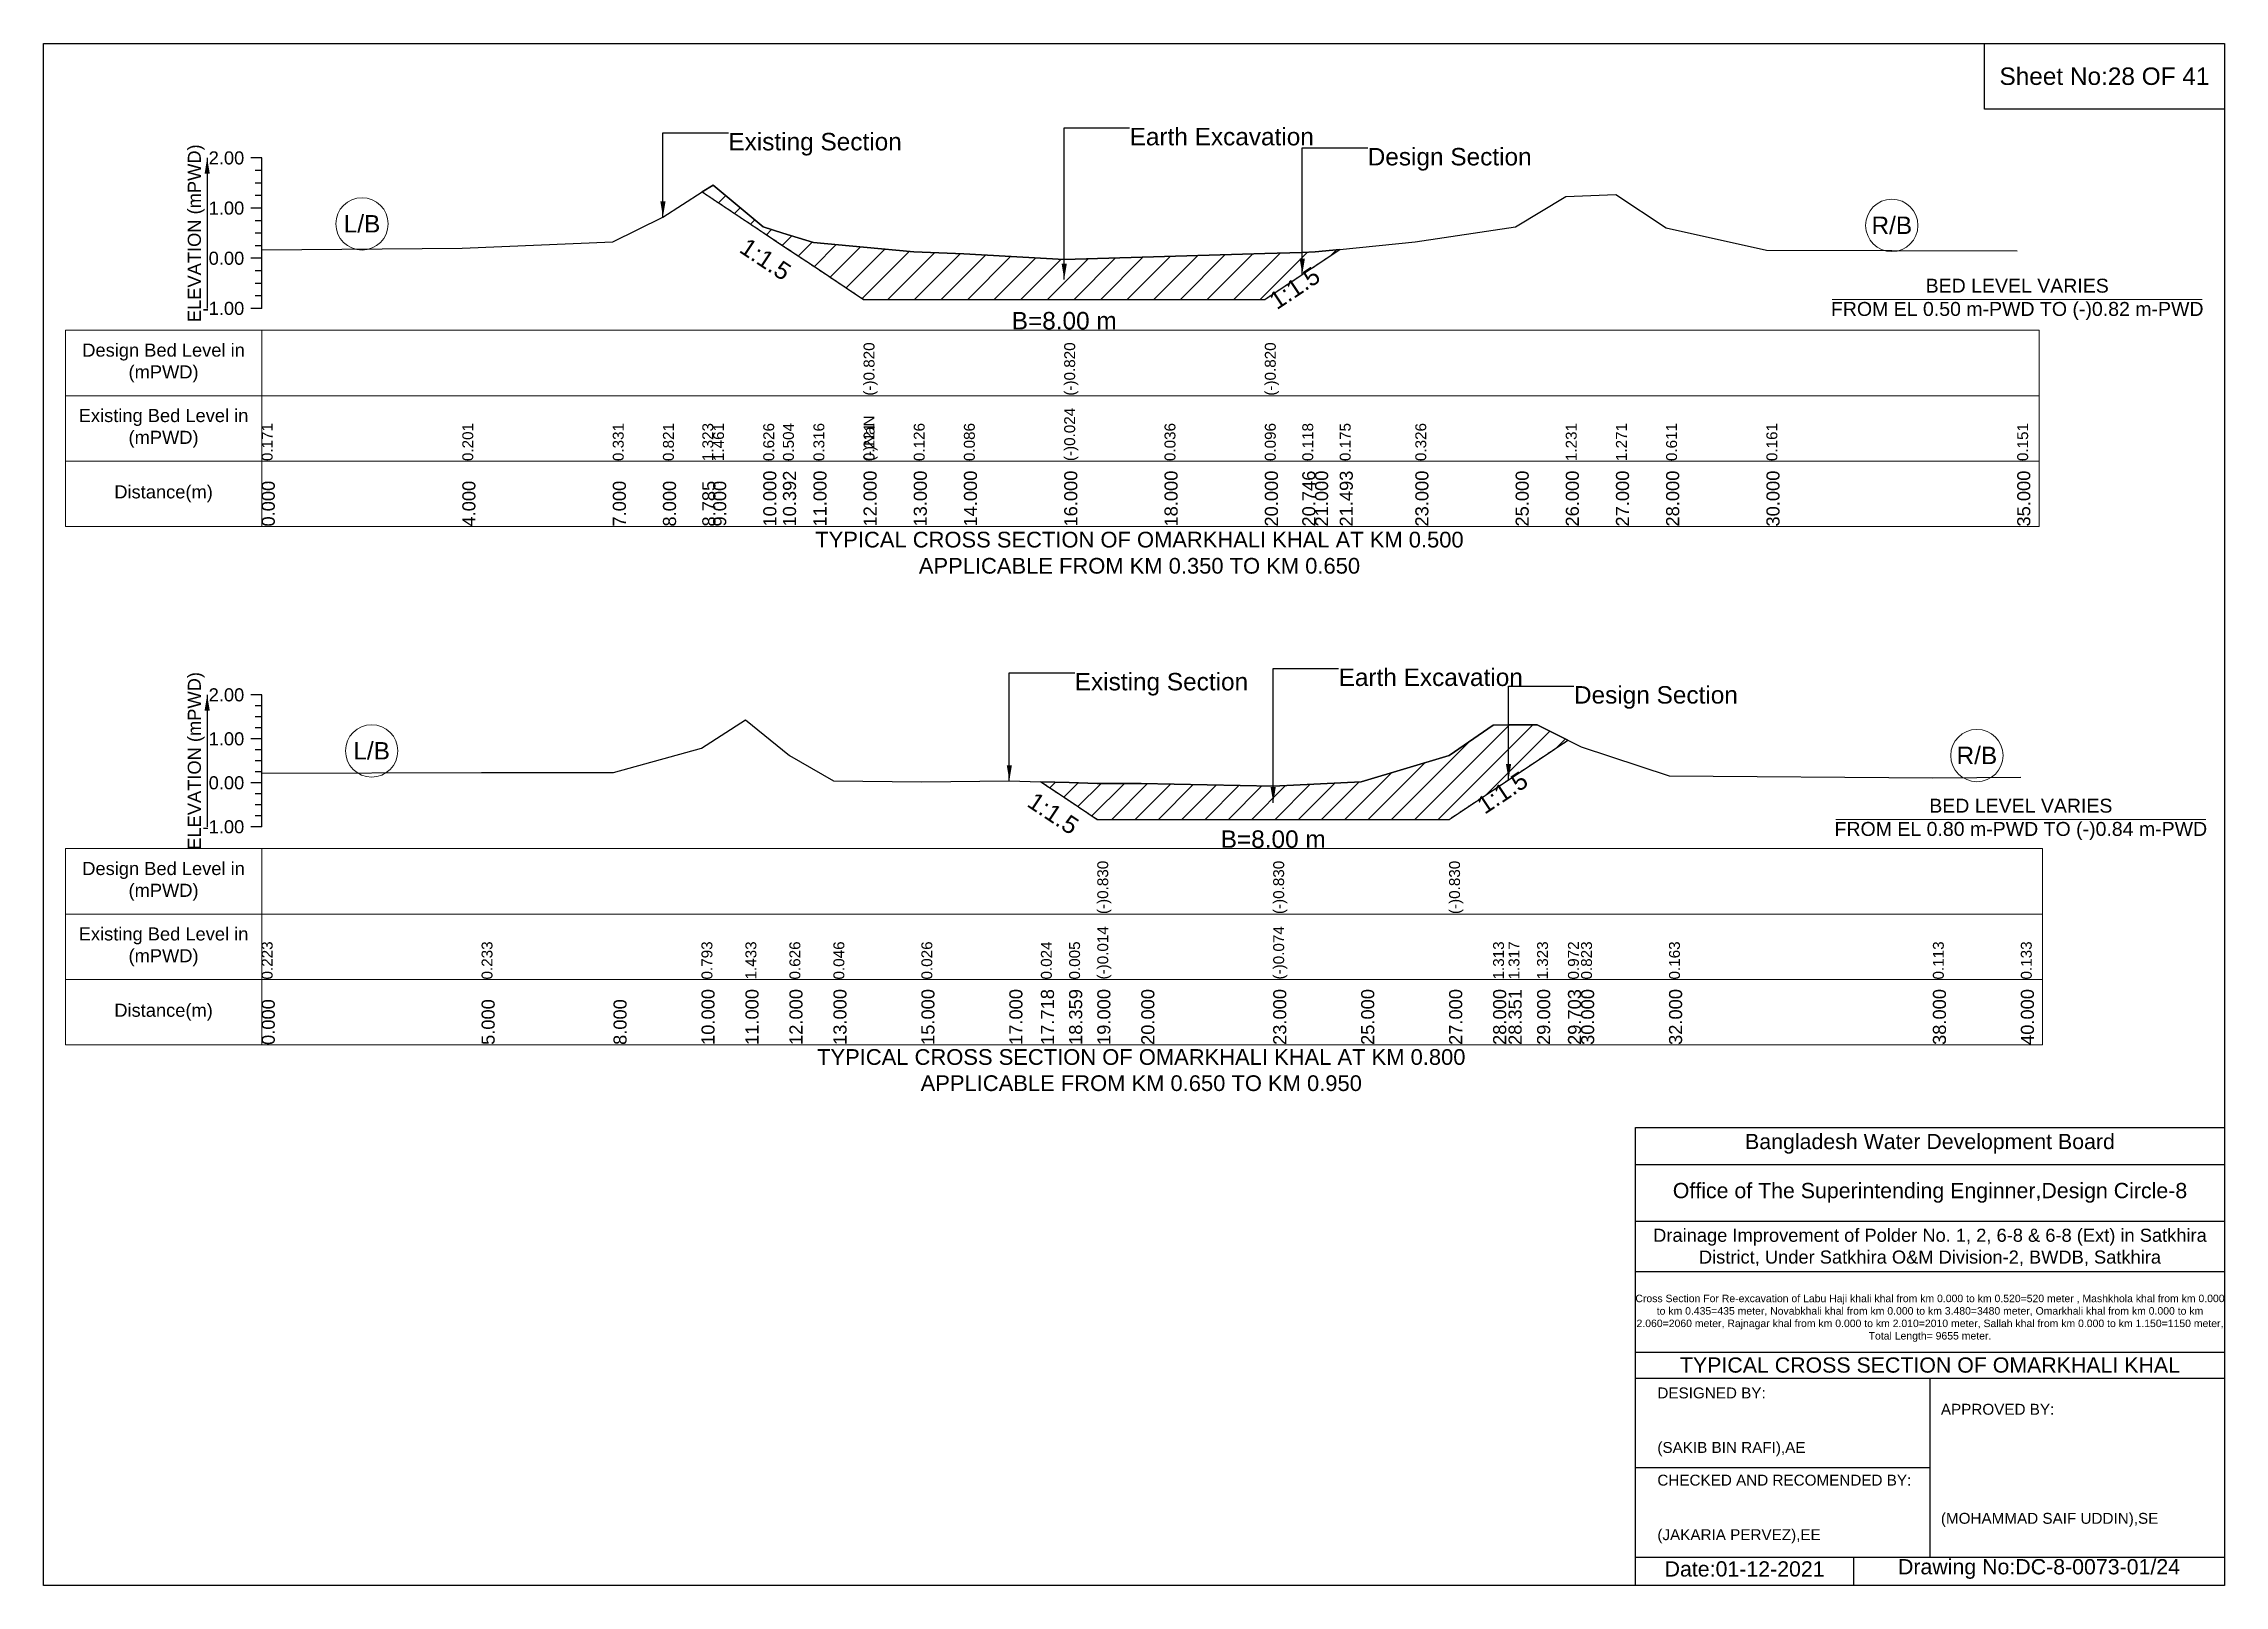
# Model space of a CAD drawing. Header units: inches. Extents: x 93000 to 506000, y -4242 to 0.
# Drawn here: x 370000 to 376000, y -4242 to 0 of the extents above; entities that cross this region are included whole.
import ezdxf

# ---------------------------------------------------------------- set-up
doc = ezdxf.new("R2010")
doc.units = ezdxf.units.IN
doc.header["$LTSCALE"] = 7
doc.header["$MEASUREMENT"] = 0
doc.linetypes.add('DASHED', pattern=[0.75, 0.5, -0.25])
for name, color, linetype, lineweight in [('Cross section Data Border', 7, 'Continuous', 9), ('Cross Section Labels', 7, 'Continuous', 9), ('Design_Bed_Level for Xsection', 7, 'DASHED', 25), ('Existing_Bed_Level for Xsection', 7, 'Continuous', 25), ('Long Section Labels', 7, 'Continuous', 9)]:
    doc.layers.add(name, color=color, linetype=linetype, lineweight=lineweight)
doc.styles.get("Standard").update_dxf_attribs({"font": 'arial.ttf'})
doc.dimstyles.get("Standard").update_dxf_attribs({"dimtxt": 0.18, "dimasz": 0.18, "dimexe": 0.18, "dimexo": 0.0625, "dimgap": 0.09, "dimtad": 0, "dimtih": 1, "dimtoh": 1, "dimdec": 4, "dimzin": 0, "dimdsep": 46, "dimtxsty": 'Standard', "dimcen": 0.09, "dimadec": 0, "dimazin": 0, "dimtfac": 1, "dimtdec": 4, "dimtofl": 0, "dimtmove": 0, "dimatfit": 3, "dimfxl": 1, "dimtolj": 1, "dimtzin": 0, "dimarcsym": 0})

msp = doc.modelspace()

# ---------------------------------------------------------------- texts
at = {"attachment_point": 5}
for s, insert, char_height in [('Sheet No:28 OF 41', (375670, -90), 48), ('Bangladesh Water Development Board', (375190, -3027), 42), ('Office of The Superintending Enginner,Design Circle-8', (375190, -3162), 42)]:
    msp.add_mtext(s, dxfattribs=dict(at, insert=insert, char_height=char_height))
for s, insert, char_height, width, attachment_point in [('Drainage Improvement of Polder No. 1, 2, 6-8 & 6-8 (Ext) in Satkhira District, Under Satkhira O&M Division-2, BWDB, Satkhira', (375190, -3312), 36, 1680, 5), ('Cross Section For Re-excavation of Labu Haji khali khal from km 0.000 to km 0.520=520 meter , Mashkhola khal from km 0.000 to km 0.435=435 meter, Novabkhali khal from km 0.000 to km 3.480=3480 meter, Omarkhali khal from km 0.000 to km 2.060=2060 meter, Rajnagar khal from km 0.000 to km 2.010=2010 meter, Sallah khal from km 0.000 to km 1.150=1150 meter, Total Length= 9655 meter. ', (375190, -3507), 20.5611, 1620, 5), ('TYPICAL CROSS SECTION OF OMARKHALI KHAL', (375190, -3636), 42, 1680, 5), ('DESIGNED BY:^J^J^J(SAKIB BIN RAFI),AE', (374440, -3792), 30, 840, 4), ('APPROVED BY:^J^J^J^J^J^J(MOHAMMAD SAIF UDDIN),SE', (375220, -3912), 30, 840, 4), ('CHECKED AND RECOMENDED BY:^J^J^J(JAKARIA PERVEZ),EE', (374440, -4032), 30, 840, 4), ('Date:01-12-2021', (374680, -4197), 42, 840, 5), ('Drawing No:DC-8-0073-01/24', (375490, -4197), 42, 1320, 5)]:
    msp.add_mtext(s, dxfattribs=dict(insert=insert, char_height=char_height, width=width, attachment_point=attachment_point))
at = {"layer": 'Cross section Data Border', "char_height": 36, "width": 480, "attachment_point": 5}
for s, insert in [('Design Bed Level in (mPWD)', (370330, -878.7)), ('Existing Bed Level in (mPWD)', (370330, -1058.7)), ('Distance(m)', (370330, -1238.7)), ('Design Bed Level in (mPWD)', (370330, -2305)), ('Existing Bed Level in (mPWD)', (370330, -2485)), ('Distance(m)', (370330, -2665))]:
    msp.add_mtext(s, dxfattribs=dict(at, insert=insert))
at = {"layer": 'Cross Section Labels'}
for s, insert, char_height, attachment_point in [('Earth Excavation', (372988, -231.9), 48, 1), ('Existing Section', (371884, -245.7), 48, 1), ('Design Section', (373643, -287.1), 48, 1), ('L/B', (370876, -496), 48, 5), ('R/B', (375085, -500.2), 48, 5), ('BED LEVEL VARIES ^JFROM EL 0.50 m-PWD TO (-)0.82 m-PWD', (375430, -703.8), 38.4, 5), ('B=8.00 m', (372808, -738.3), 48, 2), ('TYPICAL CROSS SECTION OF OMARKHALI KHAL AT KM 0.500^JAPPLICABLE FROM KM 0.350 TO KM 0.650', (373015, -1401), 43.2, 5), ('Existing Section', (372837, -1731.5), 48, 1), ('Earth Excavation', (373563, -1719.4), 48, 1), ('Design Section', (374210.5, -1767.8), 48, 1), ('L/B', (370902.5, -1946), 48, 5), ('R/B', (375319, -1958.7), 48, 5), ('BED LEVEL VARIES ^JFROM EL 0.80 m-PWD TO (-)0.84 m-PWD', (375440, -2134.5), 38.4, 5), ('B=8.00 m', (373383, -2164.7), 48, 2), ('TYPICAL CROSS SECTION OF OMARKHALI KHAL AT KM 0.800^JAPPLICABLE FROM KM 0.650 TO KM 0.950', (373020, -2824.5), 43.2, 5)]:
    msp.add_mtext(s, dxfattribs=dict(at, insert=insert, char_height=char_height, attachment_point=attachment_point))
at = {"layer": 'Cross Section Labels', "char_height": 48, "attachment_point": 2}
for insert, rotation in [((371999.7, -573.2), 326.30993), ((373428.5, -652.4), 33.69007), ((374000.3, -2040.6), 33.69007), ((372791.2, -2097.9), 326.30993)]:
    msp.add_mtext('1:1.5', dxfattribs=dict(at, insert=insert, rotation=rotation))
at = {"layer": 'Existing_Bed_Level for Xsection', "char_height": 36, "attachment_point": 5, "rotation": 90}
for insert in [(370420, -521.7), (370420, -1973.5)]:
    msp.add_mtext('ELEVATION (mPWD)', dxfattribs=dict(at, insert=insert))
at = {"layer": 'Existing_Bed_Level for Xsection', "char_height": 36, "attachment_point": 6}
for s, insert in [('2.00', (370552, -314.7)), ('1.00', (370552, -452.7)), ('0.00', (370552, -590.7)), ('-1.00', (370552, -728.7)), ('2.00', (370552, -1792)), ('1.00', (370552, -1913)), ('0.00', (370552, -2034)), ('-1.00', (370552, -2155))]:
    msp.add_mtext(s, dxfattribs=dict(at, insert=insert))
at = {"layer": 'Long Section Labels', "attachment_point": 1, "rotation": 90}
for s, insert, char_height in [('(-)0.820', (372256, -968.7), 30), ('(-)0.820', (372808, -968.7), 30), ('(-)0.820', (373360, -968.7), 30), ('(-)0.024', (372808, -1148.7), 30), ('(-)0.024', (372808, -1148.7), 30), ('(-)0.024', (372808, -1148.7), 30), ('0.171', (370600, -1148.7), 30), ('0.201', (371152, -1148.7), 30), ('0.331', (371566, -1148.7), 30), ('0.821', (371704, -1148.7), 30), ('1.323', (371812.3, -1148.7), 30), ('1.461', (371842, -1148.7), 30), ('0.626', (371980, -1148.7), 30), ('0.626', (371980, -1148.7), 30), ('0.504', (372034.2, -1148.7), 30), ('0.316', (372118, -1148.7), 30), ('(-)NaN', (372256, -1148.7), 30), ('0.221', (372256, -1148.7), 30), ('0.221', (372256, -1148.7), 30), ('0.126', (372394, -1148.7), 30), ('0.126', (372394, -1148.7), 30), ('0.086', (372532, -1148.7), 30), ('0.036', (373084, -1148.7), 30), ('0.096', (373360, -1148.7), 30), ('0.096', (373360, -1148.7), 30), ('0.096', (373360, -1148.7), 30), ('0.118', (373463, -1148.7), 30), ('0.175', (373566, -1148.7), 30), ('0.326', (373774, -1148.7), 30), ('1.231', (374188, -1148.7), 30), ('1.271', (374326, -1148.7), 30), ('0.611', (374464, -1148.7), 30), ('0.161', (374740, -1148.7), 30), ('0.151', (375430, -1148.7), 30), ('10.000', (371980, -1328.7), 36), ('10.392', (372034.2, -1328.7), 36), ('11.000', (372118, -1328.7), 36), ('12.000', (372256, -1328.7), 36), ('12.000', (372256, -1328.7), 36), ('12.000', (372256, -1328.7), 36), ('13.000', (372394, -1328.7), 36), ('14.000', (372532, -1328.7), 36), ('16.000', (372808, -1328.7), 36), ('16.000', (372808, -1328.7), 36), ('16.000', (372808, -1328.7), 36), ('18.000', (373084, -1328.7), 36), ('20.000', (373360, -1328.7), 36), ('20.000', (373360, -1328.7), 36), ('20.000', (373360, -1328.7), 36), ('20.746', (373463, -1328.7), 36), ('21.000', (373498, -1328.7), 36), ('21.493', (373566, -1328.7), 36), ('23.000', (373774, -1328.7), 36), ('25.000', (374050, -1328.7), 36), ('26.000', (374188, -1328.7), 36), ('27.000', (374326, -1328.7), 36), ('28.000', (374464, -1328.7), 36), ('30.000', (374740, -1328.7), 36), ('35.000', (375430, -1328.7), 36), ('0.000', (370600, -1328.7), 36), ('4.000', (371152, -1328.7), 36), ('7.000', (371566, -1328.7), 36), ('8.000', (371704, -1328.7), 36), ('8.785', (371812.3, -1328.7), 36), ('9.000', (371842, -1328.7), 36), ('(-)0.830', (372899, -2395), 30), ('(-)0.830', (373383, -2395), 30), ('(-)0.830', (373867, -2395), 30), ('(-)0.014', (372899, -2575), 30), ('(-)0.014', (372899, -2575), 30), ('(-)0.014', (372899, -2575), 30), ('(-)0.014', (372899, -2575), 30), ('(-)0.074', (373383, -2575), 30), ('(-)0.074', (373383, -2575), 30), ('(-)0.074', (373383, -2575), 30), ('0.223', (370600, -2575), 30), ('0.233', (371205, -2575), 30), ('0.233', (371205, -2575), 30), ('0.793', (371810, -2575), 30), ('1.433', (371931, -2575), 30), ('0.626', (372052, -2575), 30), ('0.626', (372052, -2575), 30), ('0.626', (372052, -2575), 30), ('0.626', (372052, -2575), 30), ('0.046', (372173, -2575), 30), ('0.046', (372173, -2575), 30), ('0.026', (372415, -2575), 30), ('0.026', (372415, -2575), 30), ('0.024', (372743.9, -2575), 30), ('0.005', (372821.5, -2575), 30), ('1.313', (373988, -2575), 30), ('1.317', (374030.5, -2575), 30), ('1.323', (374109, -2575), 30), ('0.972', (374194, -2575), 30), ('0.823', (374230, -2575), 30), ('0.163', (374472, -2575), 30), ('0.113', (375198, -2575), 30), ('0.133', (375440, -2575), 30), ('0.000', (370600, -2755), 36), ('5.000', (371205, -2755), 36), ('8.000', (371568, -2755), 36), ('10.000', (371810, -2755), 36), ('11.000', (371931, -2755), 36), ('12.000', (372052, -2755), 36), ('13.000', (372173, -2755), 36), ('15.000', (372415, -2755), 36), ('17.000', (372657, -2755), 36), ('17.718', (372743.9, -2755), 36), ('18.359', (372821.5, -2755), 36), ('19.000', (372899, -2755), 36), ('19.000', (372899, -2755), 36), ('19.000', (372899, -2755), 36), ('20.000', (373020, -2755), 36), ('23.000', (373383, -2755), 36), ('23.000', (373383, -2755), 36), ('23.000', (373383, -2755), 36), ('25.000', (373625, -2755), 36), ('27.000', (373867, -2755), 36), ('27.000', (373867, -2755), 36), ('27.000', (373867, -2755), 36), ('28.000', (373988, -2755), 36), ('28.351', (374030.5, -2755), 36), ('29.000', (374109, -2755), 36), ('29.703', (374194, -2755), 36), ('30.000', (374230, -2755), 36), ('32.000', (374472, -2755), 36), ('38.000', (375198, -2755), 36), ('40.000', (375440, -2755), 36)]:
    msp.add_mtext(s, dxfattribs=dict(at, insert=insert, char_height=char_height))

# ---------------------------------------------------------------- hatches: boundary and pattern name
at = {"layer": 'Existing_Bed_Level for Xsection'}
h = msp.add_hatch(dxfattribs=at)
h.set_pattern_fill('ANSI31', color=256, scale=414, style=0)
h.paths.add_polyline_path([(371812.3, -408.1), (371842, -427.8), (371980, -519.8), (372034.2, -556), (372118, -611.8), (372256, -703.8), (372394, -703.8), (372532, -703.8), (372808, -703.8), (373084, -703.8), (373360, -703.8), (373463, -635.2), (373498, -611.8), (373566, -566.5), (373498, -573.3), (373463, -574.3), (373360, -577.4), (373084, -585.7), (372808, -594), (372532, -578.8), (372394, -573.3), (372256, -560.2), (372118, -547.1), (372034.2, -521.1), (371980, -504.3), (371842, -389.1)])
h = msp.add_hatch(dxfattribs=at)
h.set_pattern_fill('ANSI31', color=256, scale=363, style=0)
h.paths.add_polyline_path([(372743.9, -2031.1), (372821.5, -2082.8), (372899, -2134.5), (373020, -2134.5), (373383, -2134.5), (373625, -2134.5), (373867, -2134.5), (373988, -2053.8), (374030.5, -2025.5), (374109, -1973.1), (374194, -1916.5), (374109, -1874), (374030.5, -1874.7), (373988, -1875.2), (373867, -1958.3), (373625, -2030.9), (373383, -2043), (373020, -2035.7), (372899, -2035.7), (372821.5, -2033.4)])

# ---------------------------------------------------------------- linework, layer by layer
for points in [[(370000, 0), (376000, 0), (376000, -4242), (370000, -4242)], [(375340, 0), (376000, 0), (376000, -180), (375340, -180)]]:
    msp.add_lwpolyline(points, close=True)
for points in [[(374380, -4242), (374380, -2982), (376000, -2982)], [(374380, -3084), (376000, -3084)], [(374380, -3240), (376000, -3240)], [(374380, -3378), (376000, -3378)], [(374380, -3600), (376000, -3600)], [(374380, -3672), (376000, -3672)], [(375190, -3672), (375190, -4164)], [(374380, -3918), (375190, -3918)], [(374380, -4164), (376000, -4164)], [(374980, -4164), (374980, -4242)]]:
    msp.add_lwpolyline(points)
at = {"layer": 'Cross section Data Border'}
for points in [[(370060, -788.7), (375490, -788.7), (375490, -1328.7), (370060, -1328.7)], [(370060, -2215), (375500, -2215), (375500, -2755), (370060, -2755)]]:
    msp.add_lwpolyline(points, close=True, dxfattribs=at)
for points in [[(370600, -788.7), (370600, -1328.7)], [(370060, -968.7), (375490, -968.7)], [(370060, -1148.7), (375490, -1148.7)], [(370600, -2215), (370600, -2755)], [(370060, -2395), (375500, -2395)], [(370060, -2575), (375500, -2575)]]:
    msp.add_lwpolyline(points, dxfattribs=at)
at = {"layer": 'Cross Section Labels'}
for points in [[(374921, -703.8), (375939, -703.8)], [(374931, -2134.5), (375949, -2134.5)]]:
    msp.add_lwpolyline(points, dxfattribs=at)
for centre in [(370876, -496), (375085, -500.2), (370902.5, -1946), (375319, -1958.7)]:
    msp.add_circle(centre, 72, dxfattribs=at)
at = {"layer": 'Design_Bed_Level for Xsection'}
for points in [[(371812.3, -408.1), (372034.2, -556), (372256, -703.8), (372808, -703.8), (373360, -703.8), (373463, -635.2), (373566, -566.5)], [(372743.9, -2031.1), (372821.5, -2082.8), (372899, -2134.5), (373383, -2134.5), (373867, -2134.5), (374030.5, -2025.5), (374194, -1916.5)]]:
    msp.add_lwpolyline(points, dxfattribs=at)
at = {"layer": 'Existing_Bed_Level for Xsection'}
for points in [[(370600, -314.7), (370570, -314.7)], [(370600, -349.2), (370582, -349.2)], [(370600, -728.7), (370600, -590.7), (370600, -452.7), (370600, -314.7)], [(370600, -383.7), (370582, -383.7)], [(370600, -418.2), (370582, -418.2)], [(370600, -567.1), (371152, -563), (371566, -545), (371704, -477.4), (371812.3, -408.1), (371842, -389.1), (371980, -504.3), (372034.2, -521.1), (372118, -547.1), (372256, -560.2), (372256, -560.2), (372394, -573.3), (372532, -578.8), (372808, -594), (372808, -594), (373084, -585.7), (373360, -577.4), (373360, -577.4), (373463, -574.3), (373498, -573.3), (373566, -566.5), (373774, -545.7), (374050, -504.3), (374188, -420.8), (374326, -415.3), (374464, -506.4), (374740, -568.5), (375430, -569.9)], [(370600, -452.7), (370570, -452.7)], [(370600, -487.2), (370582, -487.2)], [(370600, -521.7), (370582, -521.7)], [(370600, -590.7), (370570, -590.7)], [(370600, -556.2), (370582, -556.2)], [(370600, -625.2), (370582, -625.2)], [(370600, -659.7), (370582, -659.7)], [(370600, -694.2), (370582, -694.2)], [(370600, -728.7), (370570, -728.7)], [(370600, -1792), (370570, -1792)], [(370600, -2155), (370600, -2034), (370600, -1913), (370600, -1792)], [(370600, -1822.3), (370582, -1822.3)], [(370600, -1852.5), (370582, -1852.5)], [(370600, -1913), (370570, -1913)], [(370600, -1882.8), (370582, -1882.8)], [(370600, -2007.1), (371205, -2005.9), (371568, -2005.9), (371810, -1938.1), (371931, -1860.7), (372052, -1958.3), (372173, -2028.5), (372415, -2030.9), (372657, -2028.5), (372743.9, -2031.1), (372821.5, -2033.4), (372899, -2035.7), (372899, -2035.7), (373020, -2035.7), (373383, -2043), (373383, -2043), (373625, -2030.9), (373867, -1958.3), (373867, -1958.3), (373988, -1875.2), (374030.5, -1874.7), (374109, -1874), (374194, -1916.5), (374230, -1934.5), (374472, -2014.3), (375198, -2020.4), (375440, -2018)], [(370600, -1943.3), (370582, -1943.3)], [(370600, -1973.5), (370582, -1973.5)], [(370600, -2034), (370570, -2034)], [(370600, -2003.8), (370582, -2003.8)], [(370600, -2064.3), (370582, -2064.3)], [(370600, -2094.5), (370582, -2094.5)], [(370600, -2155), (370570, -2155)], [(370600, -2124.8), (370582, -2124.8)]]:
    msp.add_lwpolyline(points, dxfattribs=at)
for points in [[(371812.3, -408.1), (371812.3, -408.1), (371842, -427.8), (371980, -519.8), (372034.2, -556), (372118, -611.8), (372256, -703.8), (372256, -703.8), (372394, -703.8), (372532, -703.8), (372808, -703.8), (372808, -703.8), (373084, -703.8), (373360, -703.8), (373360, -703.8), (373463, -635.2), (373498, -611.8), (373566, -566.5), (373498, -573.3), (373463, -574.3), (373360, -577.4), (373360, -577.4), (373084, -585.7), (372808, -594), (372808, -594), (372532, -578.8), (372394, -573.3), (372256, -560.2), (372256, -560.2), (372118, -547.1), (372034.2, -521.1), (371980, -504.3), (371842, -389.1), (371812.3, -408.1)], [(372743.9, -2031.1), (372821.5, -2082.8), (372899, -2134.5), (372899, -2134.5), (373020, -2134.5), (373383, -2134.5), (373383, -2134.5), (373625, -2134.5), (373867, -2134.5), (373867, -2134.5), (373988, -2053.8), (374030.5, -2025.5), (374109, -1973.1), (374194, -1916.5), (374109, -1874), (374030.5, -1874.7), (373988, -1875.2), (373867, -1958.3), (373867, -1958.3), (373625, -2030.9), (373383, -2043), (373383, -2043), (373020, -2035.7), (372899, -2035.7), (372899, -2035.7), (372821.5, -2033.4)]]:
    msp.add_lwpolyline(points, close=True, dxfattribs=at)

msp.set_redraw_order([(e.dxf.handle, doc.entitydb.next_handle()) for e in msp.query("TEXT MTEXT ATTDEF DIMENSION ARC_DIMENSION")])  # texts and dimensions are drawn at this point

# ---------------------------------------------------------------- leaders
at = {"layer": 'Cross Section Labels', "annotation_type": 0, "has_hookline": 1, "hookline_direction": 0}
for points, text_width in [([(372808, -648.9), (372808, -231.9), (372987.9, -231.9)], 497), ([(371704, -477.4), (371704, -245.7), (371883.9, -245.7)], 467.2), ([(373463, -635.2), (373463, -287.1), (373642.9, -287.1)], 441.2), ([(372657, -2028.5), (372657, -1731.5), (372836.9, -1731.5)], 467.2), ([(373383, -2088.7), (373383, -1719.4), (373562.9, -1719.4)], 497), ([(374030.5, -2025.5), (374030.5, -1767.8), (374210.4, -1767.8)], 441.2)]:
    msp.add_leader(points, dimstyle='Standard', override={"dimasz": 43.2}, dxfattribs=dict(at, text_width=text_width))
at = {"layer": 'Existing_Bed_Level for Xsection'}
for points in [[(370450, -314.7), (370450, -728.7)], [(370450, -1792), (370450, -2155)]]:
    msp.add_leader(points, dimstyle='Standard', override={"dimasz": 43.2}, dxfattribs=at)

doc.saveas('drawing.dxf')
